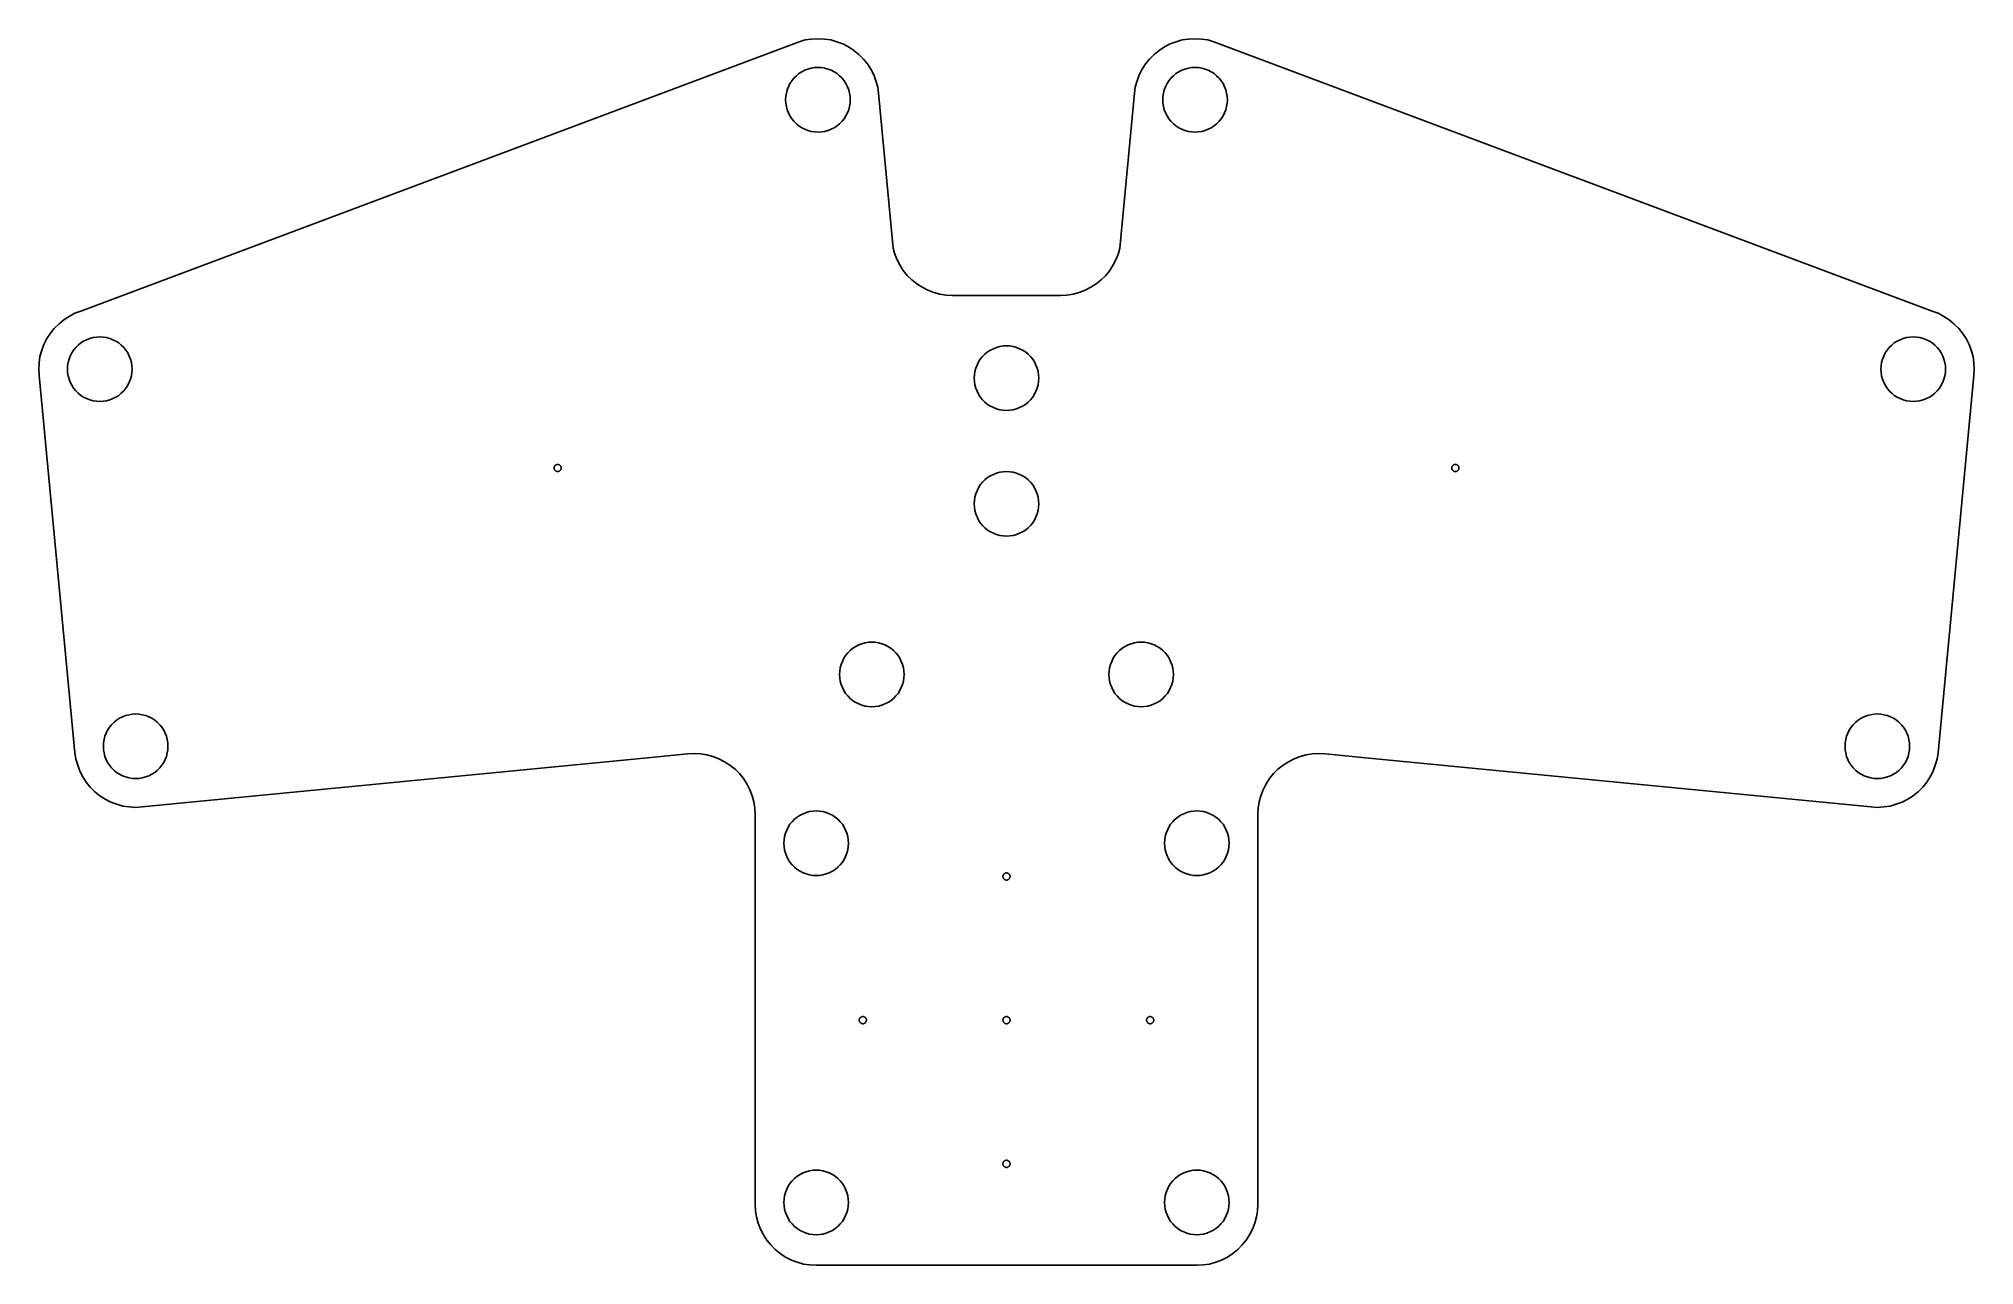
# Model space of a CAD drawing. Header units: metres. Extents: x -54 to 54, y -19 to 49.
import ezdxf

# ---------------------------------------------------------------- set-up
doc = ezdxf.new("R2010")
doc.units = ezdxf.units.M

msp = doc.modelspace()

# ---------------------------------------------------------------- linework, layer by layer
for p, q in [((-11.55, 48.73), (-51.55, 33.73)), ((-11.21, 48.83), (-11.55, 48.73)), ((-10.86, 48.88), (-11.21, 48.83)), ((-10.5, 48.9), (-10.86, 48.88)), ((-10.14, 48.88), (-10.5, 48.9)), ((-9.79, 48.83), (-10.14, 48.88)), ((-9.45, 48.73), (-9.79, 48.83)), ((-9.12, 48.61), (-9.45, 48.73)), ((-8.8, 48.44), (-9.12, 48.61)), ((9.12, 48.61), (8.8, 48.44)), ((9.45, 48.73), (9.12, 48.61)), ((9.79, 48.83), (9.45, 48.73)), ((10.14, 48.88), (9.79, 48.83)), ((10.5, 48.9), (10.14, 48.88)), ((10.86, 48.88), (10.5, 48.9)), ((11.21, 48.83), (10.86, 48.88)), ((11.55, 48.73), (11.21, 48.83)), ((51.55, 33.73), (11.55, 48.73)), ((-8.5, 48.25), (-8.8, 48.44)), ((-8.22, 48.03), (-8.5, 48.25)), ((-7.97, 47.77), (-8.22, 48.03)), ((-7.75, 47.5), (-7.97, 47.77)), ((-7.56, 47.2), (-7.75, 47.5)), ((7.75, 47.5), (7.56, 47.2)), ((7.97, 47.77), (7.75, 47.5)), ((8.22, 48.03), (7.97, 47.77)), ((8.5, 48.25), (8.22, 48.03)), ((8.8, 48.44), (8.5, 48.25)), ((-12.14, 46.23), (-12.06, 46.4)), ((-12.06, 46.4), (-11.96, 46.56)), ((-11.96, 46.56), (-11.84, 46.7)), ((-11.84, 46.7), (-11.7, 46.84)), ((-11.7, 46.84), (-11.56, 46.96)), ((-11.56, 46.96), (-11.4, 47.06)), ((-11.4, 47.06), (-11.23, 47.14)), ((-11.23, 47.14), (-11.06, 47.21)), ((-11.06, 47.21), (-10.87, 47.26)), ((-10.87, 47.26), (-10.69, 47.29)), ((-10.69, 47.29), (-10.5, 47.3)), ((-10.5, 47.3), (-10.31, 47.29)), ((-10.31, 47.29), (-10.13, 47.26)), ((-10.13, 47.26), (-9.94, 47.21)), ((-9.94, 47.21), (-9.77, 47.14)), ((-9.77, 47.14), (-9.6, 47.06)), ((-9.6, 47.06), (-9.44, 46.96)), ((-9.44, 46.96), (-9.3, 46.84)), ((-9.3, 46.84), (-9.16, 46.7)), ((-9.16, 46.7), (-9.04, 46.56)), ((-9.04, 46.56), (-8.94, 46.4)), ((-8.94, 46.4), (-8.86, 46.23)), ((-7.39, 46.88), (-7.56, 47.2)), ((-7.27, 46.55), (-7.39, 46.88)), ((-7.17, 46.21), (-7.27, 46.55)), ((7.27, 46.55), (7.17, 46.21)), ((7.39, 46.88), (7.27, 46.55)), ((7.56, 47.2), (7.39, 46.88)), ((8.86, 46.23), (8.94, 46.4)), ((8.94, 46.4), (9.04, 46.56)), ((9.04, 46.56), (9.16, 46.7)), ((9.16, 46.7), (9.3, 46.84)), ((9.3, 46.84), (9.44, 46.96)), ((9.44, 46.96), (9.6, 47.06)), ((9.6, 47.06), (9.77, 47.14)), ((9.77, 47.14), (9.94, 47.21)), ((9.94, 47.21), (10.13, 47.26)), ((10.13, 47.26), (10.31, 47.29)), ((10.31, 47.29), (10.5, 47.3)), ((10.5, 47.3), (10.69, 47.29)), ((10.69, 47.29), (10.87, 47.26)), ((10.87, 47.26), (11.06, 47.21)), ((11.06, 47.21), (11.23, 47.14)), ((11.23, 47.14), (11.4, 47.06)), ((11.4, 47.06), (11.56, 46.96)), ((11.56, 46.96), (11.7, 46.84)), ((11.7, 46.84), (11.84, 46.7)), ((11.84, 46.7), (11.96, 46.56)), ((11.96, 46.56), (12.06, 46.4)), ((12.06, 46.4), (12.14, 46.23)), ((-12.3, 45.5), (-12.29, 45.69)), ((-12.29, 45.31), (-12.3, 45.5)), ((-12.29, 45.69), (-12.26, 45.87)), ((-12.26, 45.13), (-12.29, 45.31)), ((-12.26, 45.87), (-12.21, 46.06)), ((-12.21, 46.06), (-12.14, 46.23)), ((-8.86, 46.23), (-8.79, 46.06)), ((-8.79, 46.06), (-8.74, 45.87)), ((-8.74, 45.87), (-8.71, 45.69)), ((-8.71, 45.31), (-8.74, 45.13)), ((-8.71, 45.69), (-8.7, 45.5)), ((-8.7, 45.5), (-8.71, 45.31)), ((-7.12, 45.86), (-7.17, 46.21)), ((-6.31, 37.24), (-7.12, 45.86)), ((7.12, 45.86), (6.31, 37.24)), ((7.17, 46.21), (7.12, 45.86)), ((8.7, 45.5), (8.71, 45.69)), ((8.71, 45.31), (8.7, 45.5)), ((8.71, 45.69), (8.74, 45.87)), ((8.74, 45.13), (8.71, 45.31)), ((8.74, 45.87), (8.79, 46.06)), ((8.79, 46.06), (8.86, 46.23)), ((12.14, 46.23), (12.21, 46.06)), ((12.21, 46.06), (12.26, 45.87)), ((12.26, 45.87), (12.29, 45.69)), ((12.29, 45.31), (12.26, 45.13)), ((12.29, 45.69), (12.3, 45.5)), ((12.3, 45.5), (12.29, 45.31)), ((-12.21, 44.94), (-12.26, 45.13)), ((-12.14, 44.77), (-12.21, 44.94)), ((-12.06, 44.6), (-12.14, 44.77)), ((-11.96, 44.44), (-12.06, 44.6)), ((-11.84, 44.3), (-11.96, 44.44)), ((-11.7, 44.16), (-11.84, 44.3)), ((-9.16, 44.3), (-9.3, 44.16)), ((-9.04, 44.44), (-9.16, 44.3)), ((-8.94, 44.6), (-9.04, 44.44)), ((-8.86, 44.77), (-8.94, 44.6)), ((-8.79, 44.94), (-8.86, 44.77)), ((-8.74, 45.13), (-8.79, 44.94)), ((8.79, 44.94), (8.74, 45.13)), ((8.86, 44.77), (8.79, 44.94)), ((8.94, 44.6), (8.86, 44.77)), ((9.04, 44.44), (8.94, 44.6)), ((9.16, 44.3), (9.04, 44.44)), ((9.3, 44.16), (9.16, 44.3)), ((11.84, 44.3), (11.7, 44.16)), ((11.96, 44.44), (11.84, 44.3)), ((12.06, 44.6), (11.96, 44.44)), ((12.14, 44.77), (12.06, 44.6)), ((12.21, 44.94), (12.14, 44.77)), ((12.26, 45.13), (12.21, 44.94)), ((-11.56, 44.04), (-11.7, 44.16)), ((-11.4, 43.94), (-11.56, 44.04)), ((-11.23, 43.86), (-11.4, 43.94)), ((-11.06, 43.79), (-11.23, 43.86)), ((-10.87, 43.74), (-11.06, 43.79)), ((-10.69, 43.71), (-10.87, 43.74)), ((-10.5, 43.7), (-10.69, 43.71)), ((-10.31, 43.71), (-10.5, 43.7)), ((-10.13, 43.74), (-10.31, 43.71)), ((-9.94, 43.79), (-10.13, 43.74)), ((-9.77, 43.86), (-9.94, 43.79)), ((-9.6, 43.94), (-9.77, 43.86)), ((-9.44, 44.04), (-9.6, 43.94)), ((-9.3, 44.16), (-9.44, 44.04)), ((9.44, 44.04), (9.3, 44.16)), ((9.6, 43.94), (9.44, 44.04)), ((9.77, 43.86), (9.6, 43.94)), ((9.94, 43.79), (9.77, 43.86)), ((10.13, 43.74), (9.94, 43.79)), ((10.31, 43.71), (10.13, 43.74)), ((10.5, 43.7), (10.31, 43.71)), ((10.69, 43.71), (10.5, 43.7)), ((10.87, 43.74), (10.69, 43.71)), ((11.06, 43.79), (10.87, 43.74)), ((11.23, 43.86), (11.06, 43.79)), ((11.4, 43.94), (11.23, 43.86)), ((11.56, 44.04), (11.4, 43.94)), ((11.7, 44.16), (11.56, 44.04)), ((-6.23, 36.95), (-6.31, 37.24)), ((-6.11, 36.62), (-6.23, 36.95)), ((6.23, 36.95), (6.11, 36.62)), ((6.31, 37.24), (6.23, 36.95)), ((-5.94, 36.3), (-6.11, 36.62)), ((-5.75, 36), (-5.94, 36.3)), ((-5.53, 35.72), (-5.75, 36)), ((-5.28, 35.47), (-5.53, 35.72)), ((5.53, 35.72), (5.28, 35.47)), ((5.75, 36), (5.53, 35.72)), ((5.94, 36.3), (5.75, 36)), ((6.11, 36.62), (5.94, 36.3)), ((-5, 35.25), (-5.28, 35.47)), ((-4.7, 35.06), (-5, 35.25)), ((-4.38, 34.89), (-4.7, 35.06)), ((-4.05, 34.77), (-4.38, 34.89)), ((-3.71, 34.67), (-4.05, 34.77)), ((-3.36, 34.62), (-3.71, 34.67)), ((-3, 34.6), (-3.36, 34.62)), ((3, 34.6), (-3, 34.6)), ((3.36, 34.62), (3, 34.6)), ((3.71, 34.67), (3.36, 34.62)), ((4.05, 34.77), (3.71, 34.67)), ((4.38, 34.89), (4.05, 34.77)), ((4.7, 35.06), (4.38, 34.89)), ((5, 35.25), (4.7, 35.06)), ((5.28, 35.47), (5, 35.25)), ((-52.2, 33.44), (-52.5, 33.25)), ((-51.88, 33.61), (-52.2, 33.44)), ((-51.55, 33.73), (-51.88, 33.61)), ((51.88, 33.61), (51.55, 33.73)), ((52.2, 33.44), (51.88, 33.61)), ((52.5, 33.25), (52.2, 33.44)), ((-53.25, 32.5), (-53.44, 32.2)), ((-53.03, 32.77), (-53.25, 32.5)), ((-52.77, 33.03), (-53.03, 32.77)), ((-52.5, 33.25), (-52.77, 33.03)), ((52.77, 33.03), (52.5, 33.25)), ((53.03, 32.77), (52.77, 33.03)), ((53.25, 32.5), (53.03, 32.77)), ((53.44, 32.2), (53.25, 32.5)), ((-53.73, 31.55), (-53.83, 31.21)), ((-53.61, 31.88), (-53.73, 31.55)), ((-53.44, 32.2), (-53.61, 31.88)), ((-52.14, 31.23), (-52.06, 31.4)), ((-52.06, 31.4), (-51.96, 31.56)), ((-51.96, 31.56), (-51.84, 31.7)), ((-51.84, 31.7), (-51.7, 31.84)), ((-51.7, 31.84), (-51.56, 31.96)), ((-51.56, 31.96), (-51.4, 32.06)), ((-51.4, 32.06), (-51.23, 32.14)), ((-51.23, 32.14), (-51.06, 32.21)), ((-51.06, 32.21), (-50.87, 32.26)), ((-50.87, 32.26), (-50.69, 32.29)), ((-50.69, 32.29), (-50.5, 32.3)), ((-50.5, 32.3), (-50.31, 32.29)), ((-50.31, 32.29), (-50.13, 32.26)), ((-50.13, 32.26), (-49.94, 32.21)), ((-49.94, 32.21), (-49.77, 32.14)), ((-49.77, 32.14), (-49.6, 32.06)), ((-49.6, 32.06), (-49.44, 31.96)), ((-49.44, 31.96), (-49.3, 31.84)), ((-49.3, 31.84), (-49.16, 31.7)), ((-49.16, 31.7), (-49.04, 31.56)), ((-49.04, 31.56), (-48.94, 31.4)), ((-48.94, 31.4), (-48.86, 31.23)), ((-1.34, 31.2), (-1.2, 31.34)), ((-1.2, 31.34), (-1.06, 31.46)), ((-1.06, 31.46), (-0.9, 31.56)), ((-0.9, 31.56), (-0.73, 31.64)), ((-0.73, 31.64), (-0.56, 31.71)), ((-0.56, 31.71), (-0.37, 31.76)), ((-0.37, 31.76), (-0.19, 31.79)), ((-0.19, 31.79), (0, 31.8)), ((0, 31.8), (0.19, 31.79)), ((0.19, 31.79), (0.37, 31.76)), ((0.37, 31.76), (0.56, 31.71)), ((0.56, 31.71), (0.73, 31.64)), ((0.73, 31.64), (0.9, 31.56)), ((0.9, 31.56), (1.06, 31.46)), ((1.06, 31.46), (1.2, 31.34)), ((1.2, 31.34), (1.34, 31.2)), ((48.86, 31.23), (48.94, 31.4)), ((48.94, 31.4), (49.04, 31.56)), ((49.04, 31.56), (49.16, 31.7)), ((49.16, 31.7), (49.3, 31.84)), ((49.3, 31.84), (49.44, 31.96)), ((49.44, 31.96), (49.6, 32.06)), ((49.6, 32.06), (49.77, 32.14)), ((49.77, 32.14), (49.94, 32.21)), ((49.94, 32.21), (50.13, 32.26)), ((50.13, 32.26), (50.31, 32.29)), ((50.31, 32.29), (50.5, 32.3)), ((50.5, 32.3), (50.69, 32.29)), ((50.69, 32.29), (50.87, 32.26)), ((50.87, 32.26), (51.06, 32.21)), ((51.06, 32.21), (51.23, 32.14)), ((51.23, 32.14), (51.4, 32.06)), ((51.4, 32.06), (51.56, 31.96)), ((51.56, 31.96), (51.7, 31.84)), ((51.7, 31.84), (51.84, 31.7)), ((51.84, 31.7), (51.96, 31.56)), ((51.96, 31.56), (52.06, 31.4)), ((52.06, 31.4), (52.14, 31.23)), ((53.61, 31.88), (53.44, 32.2)), ((53.73, 31.55), (53.61, 31.88)), ((53.83, 31.21), (53.73, 31.55)), ((-53.88, 30.86), (-53.9, 30.5)), ((-53.9, 30.5), (-53.88, 30.14)), ((-53.83, 31.21), (-53.88, 30.86)), ((-52.3, 30.5), (-52.29, 30.69)), ((-52.29, 30.31), (-52.3, 30.5)), ((-52.29, 30.69), (-52.26, 30.87)), ((-52.26, 30.13), (-52.29, 30.31)), ((-52.26, 30.87), (-52.21, 31.06)), ((-52.21, 31.06), (-52.14, 31.23)), ((-48.86, 31.23), (-48.79, 31.06)), ((-48.79, 31.06), (-48.74, 30.87)), ((-48.74, 30.87), (-48.71, 30.69)), ((-48.71, 30.31), (-48.74, 30.13)), ((-48.71, 30.69), (-48.7, 30.5)), ((-48.7, 30.5), (-48.71, 30.31)), ((-1.8, 30), (-1.79, 30.19)), ((-1.79, 30.19), (-1.76, 30.37)), ((-1.76, 30.37), (-1.71, 30.56)), ((-1.71, 30.56), (-1.64, 30.73)), ((-1.64, 30.73), (-1.56, 30.9)), ((-1.56, 30.9), (-1.46, 31.06)), ((-1.46, 31.06), (-1.34, 31.2)), ((1.34, 31.2), (1.46, 31.06)), ((1.46, 31.06), (1.56, 30.9)), ((1.56, 30.9), (1.64, 30.73)), ((1.64, 30.73), (1.71, 30.56)), ((1.71, 30.56), (1.76, 30.37)), ((1.76, 30.37), (1.79, 30.19)), ((1.79, 30.19), (1.8, 30)), ((48.7, 30.5), (48.71, 30.69)), ((48.71, 30.31), (48.7, 30.5)), ((48.71, 30.69), (48.74, 30.87)), ((48.74, 30.13), (48.71, 30.31)), ((48.74, 30.87), (48.79, 31.06)), ((48.79, 31.06), (48.86, 31.23)), ((52.14, 31.23), (52.21, 31.06)), ((52.21, 31.06), (52.26, 30.87)), ((52.26, 30.87), (52.29, 30.69)), ((52.29, 30.31), (52.26, 30.13)), ((52.29, 30.69), (52.3, 30.5)), ((52.3, 30.5), (52.29, 30.31)), ((53.88, 30.86), (53.83, 31.21)), ((53.9, 30.5), (53.88, 30.86)), ((53.88, 30.14), (53.9, 30.5)), ((-53.88, 30.14), (-51.88, 9.14)), ((-52.21, 29.94), (-52.26, 30.13)), ((-52.14, 29.77), (-52.21, 29.94)), ((-52.06, 29.6), (-52.14, 29.77)), ((-51.96, 29.44), (-52.06, 29.6)), ((-51.84, 29.3), (-51.96, 29.44)), ((-51.7, 29.16), (-51.84, 29.3)), ((-51.56, 29.04), (-51.7, 29.16)), ((-49.3, 29.16), (-49.44, 29.04)), ((-49.16, 29.3), (-49.3, 29.16)), ((-49.04, 29.44), (-49.16, 29.3)), ((-48.94, 29.6), (-49.04, 29.44)), ((-48.86, 29.77), (-48.94, 29.6)), ((-48.79, 29.94), (-48.86, 29.77)), ((-48.74, 30.13), (-48.79, 29.94)), ((-1.79, 29.81), (-1.8, 30)), ((-1.76, 29.63), (-1.79, 29.81)), ((-1.71, 29.44), (-1.76, 29.63)), ((-1.64, 29.27), (-1.71, 29.44)), ((-1.56, 29.1), (-1.64, 29.27)), ((1.64, 29.27), (1.56, 29.1)), ((1.71, 29.44), (1.64, 29.27)), ((1.76, 29.63), (1.71, 29.44)), ((1.79, 29.81), (1.76, 29.63)), ((1.8, 30), (1.79, 29.81)), ((48.79, 29.94), (48.74, 30.13)), ((48.86, 29.77), (48.79, 29.94)), ((48.94, 29.6), (48.86, 29.77)), ((49.04, 29.44), (48.94, 29.6)), ((49.16, 29.3), (49.04, 29.44)), ((49.3, 29.16), (49.16, 29.3)), ((49.44, 29.04), (49.3, 29.16)), ((51.7, 29.16), (51.56, 29.04)), ((51.84, 29.3), (51.7, 29.16)), ((51.96, 29.44), (51.84, 29.3)), ((51.88, 9.14), (53.88, 30.14)), ((52.06, 29.6), (51.96, 29.44)), ((52.14, 29.77), (52.06, 29.6)), ((52.21, 29.94), (52.14, 29.77)), ((52.26, 30.13), (52.21, 29.94)), ((-51.4, 28.94), (-51.56, 29.04)), ((-51.23, 28.86), (-51.4, 28.94)), ((-51.06, 28.79), (-51.23, 28.86)), ((-50.87, 28.74), (-51.06, 28.79)), ((-50.69, 28.71), (-50.87, 28.74)), ((-50.5, 28.7), (-50.69, 28.71)), ((-50.31, 28.71), (-50.5, 28.7)), ((-50.13, 28.74), (-50.31, 28.71)), ((-49.94, 28.79), (-50.13, 28.74)), ((-49.77, 28.86), (-49.94, 28.79)), ((-49.6, 28.94), (-49.77, 28.86)), ((-49.44, 29.04), (-49.6, 28.94)), ((-1.46, 28.94), (-1.56, 29.1)), ((-1.34, 28.8), (-1.46, 28.94)), ((-1.2, 28.66), (-1.34, 28.8)), ((-1.06, 28.54), (-1.2, 28.66)), ((-0.9, 28.44), (-1.06, 28.54)), ((-0.73, 28.36), (-0.9, 28.44)), ((-0.56, 28.29), (-0.73, 28.36)), ((-0.37, 28.24), (-0.56, 28.29)), ((-0.19, 28.21), (-0.37, 28.24)), ((0, 28.2), (-0.19, 28.21)), ((0.19, 28.21), (0, 28.2)), ((0.37, 28.24), (0.19, 28.21)), ((0.56, 28.29), (0.37, 28.24)), ((0.73, 28.36), (0.56, 28.29)), ((0.9, 28.44), (0.73, 28.36)), ((1.06, 28.54), (0.9, 28.44)), ((1.2, 28.66), (1.06, 28.54)), ((1.34, 28.8), (1.2, 28.66)), ((1.46, 28.94), (1.34, 28.8)), ((1.56, 29.1), (1.46, 28.94)), ((49.6, 28.94), (49.44, 29.04)), ((49.77, 28.86), (49.6, 28.94)), ((49.94, 28.79), (49.77, 28.86)), ((50.13, 28.74), (49.94, 28.79)), ((50.31, 28.71), (50.13, 28.74)), ((50.5, 28.7), (50.31, 28.71)), ((50.69, 28.71), (50.5, 28.7)), ((50.87, 28.74), (50.69, 28.71)), ((51.06, 28.79), (50.87, 28.74)), ((51.23, 28.86), (51.06, 28.79)), ((51.4, 28.94), (51.23, 28.86)), ((51.56, 29.04), (51.4, 28.94)), ((-25.2, 25.04), (-25.19, 25.06)), ((-25.2, 25.02), (-25.2, 25.04)), ((-25.2, 25), (-25.2, 25.02)), ((-25.2, 24.98), (-25.2, 25)), ((-25.2, 24.96), (-25.2, 24.98)), ((-25.19, 24.94), (-25.2, 24.96)), ((-25.19, 25.06), (-25.18, 25.08)), ((-25.18, 24.92), (-25.19, 24.94)), ((-25.18, 25.08), (-25.17, 25.1)), ((-25.17, 24.9), (-25.18, 24.92)), ((-25.17, 25.1), (-25.16, 25.12)), ((-25.16, 24.88), (-25.17, 24.9)), ((-25.16, 25.12), (-25.15, 25.13)), ((-25.15, 24.87), (-25.16, 24.88)), ((-25.15, 25.13), (-25.13, 25.15)), ((-25.13, 24.85), (-25.15, 24.87)), ((-25.13, 25.15), (-25.12, 25.16)), ((-25.12, 24.84), (-25.13, 24.85)), ((-25.12, 25.16), (-25.1, 25.17)), ((-25.1, 24.83), (-25.12, 24.84)), ((-25.1, 25.17), (-25.08, 25.18)), ((-25.08, 24.82), (-25.1, 24.83)), ((-25.08, 25.18), (-25.06, 25.19)), ((-25.06, 24.81), (-25.08, 24.82)), ((-25.06, 25.19), (-25.04, 25.2)), ((-25.04, 24.8), (-25.06, 24.81)), ((-25.04, 25.2), (-25.02, 25.2)), ((-25.02, 24.8), (-25.04, 24.8)), ((-25.02, 25.2), (-25, 25.2)), ((-25, 24.8), (-25.02, 24.8)), ((-25, 25.2), (-24.98, 25.2)), ((-24.98, 24.8), (-25, 24.8)), ((-24.98, 25.2), (-24.96, 25.2)), ((-24.96, 24.8), (-24.98, 24.8)), ((-24.96, 25.2), (-24.94, 25.19)), ((-24.94, 24.81), (-24.96, 24.8)), ((-24.94, 25.19), (-24.92, 25.18)), ((-24.92, 24.82), (-24.94, 24.81)), ((-24.92, 25.18), (-24.9, 25.17)), ((-24.9, 24.83), (-24.92, 24.82)), ((-24.9, 25.17), (-24.88, 25.16)), ((-24.88, 24.84), (-24.9, 24.83)), ((-24.88, 25.16), (-24.87, 25.15)), ((-24.87, 24.85), (-24.88, 24.84)), ((-24.87, 25.15), (-24.85, 25.13)), ((-24.85, 24.87), (-24.87, 24.85)), ((-24.85, 25.13), (-24.84, 25.12)), ((-24.84, 24.88), (-24.85, 24.87)), ((-24.84, 25.12), (-24.83, 25.1)), ((-24.83, 24.9), (-24.84, 24.88)), ((-24.83, 25.1), (-24.82, 25.08)), ((-24.82, 24.92), (-24.83, 24.9)), ((-24.82, 25.08), (-24.81, 25.06)), ((-24.81, 24.94), (-24.82, 24.92)), ((-24.81, 25.06), (-24.8, 25.04)), ((-24.8, 24.96), (-24.81, 24.94)), ((-24.8, 25.04), (-24.8, 25.02)), ((-24.8, 25.02), (-24.8, 25)), ((-24.8, 25), (-24.8, 24.98)), ((-24.8, 24.98), (-24.8, 24.96)), ((-0.19, 24.79), (0, 24.8)), ((0, 24.8), (0.19, 24.79)), ((24.8, 25.04), (24.81, 25.06)), ((24.8, 25.02), (24.8, 25.04)), ((24.8, 25), (24.8, 25.02)), ((24.8, 24.98), (24.8, 25)), ((24.8, 24.96), (24.8, 24.98)), ((24.81, 24.94), (24.8, 24.96)), ((24.81, 25.06), (24.82, 25.08)), ((24.82, 24.92), (24.81, 24.94)), ((24.82, 25.08), (24.83, 25.1)), ((24.83, 24.9), (24.82, 24.92)), ((24.83, 25.1), (24.84, 25.12)), ((24.84, 24.88), (24.83, 24.9)), ((24.84, 25.12), (24.85, 25.13)), ((24.85, 24.87), (24.84, 24.88)), ((24.85, 25.13), (24.87, 25.15)), ((24.87, 24.85), (24.85, 24.87)), ((24.87, 25.15), (24.88, 25.16)), ((24.88, 24.84), (24.87, 24.85)), ((24.88, 25.16), (24.9, 25.17)), ((24.9, 24.83), (24.88, 24.84)), ((24.9, 25.17), (24.92, 25.18)), ((24.92, 24.82), (24.9, 24.83)), ((24.92, 25.18), (24.94, 25.19)), ((24.94, 24.81), (24.92, 24.82)), ((24.94, 25.19), (24.96, 25.2)), ((24.96, 24.8), (24.94, 24.81)), ((24.96, 25.2), (24.98, 25.2)), ((24.98, 24.8), (24.96, 24.8)), ((24.98, 25.2), (25, 25.2)), ((25, 24.8), (24.98, 24.8)), ((25, 25.2), (25.02, 25.2)), ((25.02, 24.8), (25, 24.8)), ((25.02, 25.2), (25.04, 25.2)), ((25.04, 24.8), (25.02, 24.8)), ((25.04, 25.2), (25.06, 25.19)), ((25.06, 24.81), (25.04, 24.8)), ((25.06, 25.19), (25.08, 25.18)), ((25.08, 24.82), (25.06, 24.81)), ((25.08, 25.18), (25.1, 25.17)), ((25.1, 24.83), (25.08, 24.82)), ((25.1, 25.17), (25.12, 25.16)), ((25.12, 24.84), (25.1, 24.83)), ((25.12, 25.16), (25.13, 25.15)), ((25.13, 24.85), (25.12, 24.84)), ((25.13, 25.15), (25.15, 25.13)), ((25.15, 24.87), (25.13, 24.85)), ((25.15, 25.13), (25.16, 25.12)), ((25.16, 24.88), (25.15, 24.87)), ((25.16, 25.12), (25.17, 25.1)), ((25.17, 24.9), (25.16, 24.88)), ((25.17, 25.1), (25.18, 25.08)), ((25.18, 24.92), (25.17, 24.9)), ((25.18, 25.08), (25.19, 25.06)), ((25.19, 24.94), (25.18, 24.92)), ((25.19, 25.06), (25.2, 25.04)), ((25.2, 24.96), (25.19, 24.94)), ((25.2, 25.04), (25.2, 25.02)), ((25.2, 25.02), (25.2, 25)), ((25.2, 25), (25.2, 24.98)), ((25.2, 24.98), (25.2, 24.96)), ((-1.71, 23.56), (-1.64, 23.73)), ((-1.64, 23.73), (-1.56, 23.9)), ((-1.56, 23.9), (-1.46, 24.06)), ((-1.46, 24.06), (-1.34, 24.2)), ((-1.34, 24.2), (-1.2, 24.34)), ((-1.2, 24.34), (-1.06, 24.46)), ((-1.06, 24.46), (-0.9, 24.56)), ((-0.9, 24.56), (-0.73, 24.64)), ((-0.73, 24.64), (-0.56, 24.71)), ((-0.56, 24.71), (-0.37, 24.76)), ((-0.37, 24.76), (-0.19, 24.79)), ((0.19, 24.79), (0.37, 24.76)), ((0.37, 24.76), (0.56, 24.71)), ((0.56, 24.71), (0.73, 24.64)), ((0.73, 24.64), (0.9, 24.56)), ((0.9, 24.56), (1.06, 24.46)), ((1.06, 24.46), (1.2, 24.34)), ((1.2, 24.34), (1.34, 24.2)), ((1.34, 24.2), (1.46, 24.06)), ((1.46, 24.06), (1.56, 23.9)), ((1.56, 23.9), (1.64, 23.73)), ((1.64, 23.73), (1.71, 23.56)), ((-1.8, 23), (-1.79, 23.19)), ((-1.79, 22.81), (-1.8, 23)), ((-1.79, 23.19), (-1.76, 23.37)), ((-1.76, 22.63), (-1.79, 22.81)), ((-1.76, 23.37), (-1.71, 23.56)), ((1.71, 23.56), (1.76, 23.37)), ((1.76, 23.37), (1.79, 23.19)), ((1.79, 22.81), (1.76, 22.63)), ((1.79, 23.19), (1.8, 23)), ((1.8, 23), (1.79, 22.81)), ((-1.71, 22.44), (-1.76, 22.63)), ((-1.64, 22.27), (-1.71, 22.44)), ((-1.56, 22.1), (-1.64, 22.27)), ((-1.46, 21.94), (-1.56, 22.1)), ((-1.34, 21.8), (-1.46, 21.94)), ((-1.2, 21.66), (-1.34, 21.8)), ((-1.06, 21.54), (-1.2, 21.66)), ((1.2, 21.66), (1.06, 21.54)), ((1.34, 21.8), (1.2, 21.66)), ((1.46, 21.94), (1.34, 21.8)), ((1.56, 22.1), (1.46, 21.94)), ((1.64, 22.27), (1.56, 22.1)), ((1.71, 22.44), (1.64, 22.27)), ((1.76, 22.63), (1.71, 22.44)), ((-0.9, 21.44), (-1.06, 21.54)), ((-0.73, 21.36), (-0.9, 21.44)), ((-0.56, 21.29), (-0.73, 21.36)), ((-0.37, 21.24), (-0.56, 21.29)), ((-0.19, 21.21), (-0.37, 21.24)), ((0, 21.2), (-0.19, 21.21)), ((0.19, 21.21), (0, 21.2)), ((0.37, 21.24), (0.19, 21.21)), ((0.56, 21.29), (0.37, 21.24)), ((0.73, 21.36), (0.56, 21.29)), ((0.9, 21.44), (0.73, 21.36)), ((1.06, 21.54), (0.9, 21.44)), ((-8.4, 15.06), (-8.23, 15.14)), ((-8.23, 15.14), (-8.06, 15.21)), ((-8.06, 15.21), (-7.87, 15.26)), ((-7.87, 15.26), (-7.69, 15.29)), ((-7.69, 15.29), (-7.5, 15.3)), ((-7.5, 15.3), (-7.31, 15.29)), ((-7.31, 15.29), (-7.13, 15.26)), ((-7.13, 15.26), (-6.94, 15.21)), ((-6.94, 15.21), (-6.77, 15.14)), ((-6.77, 15.14), (-6.6, 15.06)), ((6.6, 15.06), (6.77, 15.14)), ((6.77, 15.14), (6.94, 15.21)), ((6.94, 15.21), (7.13, 15.26)), ((7.13, 15.26), (7.31, 15.29)), ((7.31, 15.29), (7.5, 15.3)), ((7.5, 15.3), (7.69, 15.29)), ((7.69, 15.29), (7.87, 15.26)), ((7.87, 15.26), (8.06, 15.21)), ((8.06, 15.21), (8.23, 15.14)), ((8.23, 15.14), (8.4, 15.06)), ((-9.26, 13.87), (-9.21, 14.06)), ((-9.21, 14.06), (-9.14, 14.23)), ((-9.14, 14.23), (-9.06, 14.4)), ((-9.06, 14.4), (-8.96, 14.56)), ((-8.96, 14.56), (-8.84, 14.7)), ((-8.84, 14.7), (-8.7, 14.84)), ((-8.7, 14.84), (-8.56, 14.96)), ((-8.56, 14.96), (-8.4, 15.06)), ((-6.6, 15.06), (-6.44, 14.96)), ((-6.44, 14.96), (-6.3, 14.84)), ((-6.3, 14.84), (-6.16, 14.7)), ((-6.16, 14.7), (-6.04, 14.56)), ((-6.04, 14.56), (-5.94, 14.4)), ((-5.94, 14.4), (-5.86, 14.23)), ((-5.86, 14.23), (-5.79, 14.06)), ((-5.79, 14.06), (-5.74, 13.87)), ((5.74, 13.87), (5.79, 14.06)), ((5.79, 14.06), (5.86, 14.23)), ((5.86, 14.23), (5.94, 14.4)), ((5.94, 14.4), (6.04, 14.56)), ((6.04, 14.56), (6.16, 14.7)), ((6.16, 14.7), (6.3, 14.84)), ((6.3, 14.84), (6.44, 14.96)), ((6.44, 14.96), (6.6, 15.06)), ((8.4, 15.06), (8.56, 14.96)), ((8.56, 14.96), (8.7, 14.84)), ((8.7, 14.84), (8.84, 14.7)), ((8.84, 14.7), (8.96, 14.56)), ((8.96, 14.56), (9.06, 14.4)), ((9.06, 14.4), (9.14, 14.23)), ((9.14, 14.23), (9.21, 14.06)), ((9.21, 14.06), (9.26, 13.87)), ((-9.3, 13.5), (-9.29, 13.69)), ((-9.29, 13.31), (-9.3, 13.5)), ((-9.29, 13.69), (-9.26, 13.87)), ((-9.26, 13.13), (-9.29, 13.31)), ((-9.21, 12.94), (-9.26, 13.13)), ((-9.14, 12.77), (-9.21, 12.94)), ((-5.79, 12.94), (-5.86, 12.77)), ((-5.74, 13.13), (-5.79, 12.94)), ((-5.74, 13.87), (-5.71, 13.69)), ((-5.71, 13.31), (-5.74, 13.13)), ((-5.71, 13.69), (-5.7, 13.5)), ((-5.7, 13.5), (-5.71, 13.31)), ((5.7, 13.5), (5.71, 13.69)), ((5.71, 13.31), (5.7, 13.5)), ((5.71, 13.69), (5.74, 13.87)), ((5.74, 13.13), (5.71, 13.31)), ((5.79, 12.94), (5.74, 13.13)), ((5.86, 12.77), (5.79, 12.94)), ((9.21, 12.94), (9.14, 12.77)), ((9.26, 13.13), (9.21, 12.94)), ((9.26, 13.87), (9.29, 13.69)), ((9.29, 13.31), (9.26, 13.13)), ((9.29, 13.69), (9.3, 13.5)), ((9.3, 13.5), (9.29, 13.31)), ((-9.06, 12.6), (-9.14, 12.77)), ((-8.96, 12.44), (-9.06, 12.6)), ((-8.84, 12.3), (-8.96, 12.44)), ((-8.7, 12.16), (-8.84, 12.3)), ((-8.56, 12.04), (-8.7, 12.16)), ((-8.4, 11.94), (-8.56, 12.04)), ((-8.23, 11.86), (-8.4, 11.94)), ((-6.6, 11.94), (-6.77, 11.86)), ((-6.44, 12.04), (-6.6, 11.94)), ((-6.3, 12.16), (-6.44, 12.04)), ((-6.16, 12.3), (-6.3, 12.16)), ((-6.04, 12.44), (-6.16, 12.3)), ((-5.94, 12.6), (-6.04, 12.44)), ((-5.86, 12.77), (-5.94, 12.6)), ((5.94, 12.6), (5.86, 12.77)), ((6.04, 12.44), (5.94, 12.6)), ((6.16, 12.3), (6.04, 12.44)), ((6.3, 12.16), (6.16, 12.3)), ((6.44, 12.04), (6.3, 12.16)), ((6.6, 11.94), (6.44, 12.04)), ((6.77, 11.86), (6.6, 11.94)), ((8.4, 11.94), (8.23, 11.86)), ((8.56, 12.04), (8.4, 11.94)), ((8.7, 12.16), (8.56, 12.04)), ((8.84, 12.3), (8.7, 12.16)), ((8.96, 12.44), (8.84, 12.3)), ((9.06, 12.6), (8.96, 12.44)), ((9.14, 12.77), (9.06, 12.6)), ((-49.84, 10.7), (-49.7, 10.84)), ((-49.7, 10.84), (-49.56, 10.96)), ((-49.56, 10.96), (-49.4, 11.06)), ((-49.4, 11.06), (-49.23, 11.14)), ((-49.23, 11.14), (-49.06, 11.21)), ((-49.06, 11.21), (-48.87, 11.26)), ((-48.87, 11.26), (-48.69, 11.29)), ((-48.69, 11.29), (-48.5, 11.3)), ((-48.5, 11.3), (-48.31, 11.29)), ((-48.31, 11.29), (-48.13, 11.26)), ((-48.13, 11.26), (-47.94, 11.21)), ((-47.94, 11.21), (-47.77, 11.14)), ((-47.77, 11.14), (-47.6, 11.06)), ((-47.6, 11.06), (-47.44, 10.96)), ((-47.44, 10.96), (-47.3, 10.84)), ((-47.3, 10.84), (-47.16, 10.7)), ((-8.06, 11.79), (-8.23, 11.86)), ((-7.87, 11.74), (-8.06, 11.79)), ((-7.69, 11.71), (-7.87, 11.74)), ((-7.5, 11.7), (-7.69, 11.71)), ((-7.31, 11.71), (-7.5, 11.7)), ((-7.13, 11.74), (-7.31, 11.71)), ((-6.94, 11.79), (-7.13, 11.74)), ((-6.77, 11.86), (-6.94, 11.79)), ((6.94, 11.79), (6.77, 11.86)), ((7.13, 11.74), (6.94, 11.79)), ((7.31, 11.71), (7.13, 11.74)), ((7.5, 11.7), (7.31, 11.71)), ((7.69, 11.71), (7.5, 11.7)), ((7.87, 11.74), (7.69, 11.71)), ((8.06, 11.79), (7.87, 11.74)), ((8.23, 11.86), (8.06, 11.79)), ((47.16, 10.7), (47.3, 10.84)), ((47.3, 10.84), (47.44, 10.96)), ((47.44, 10.96), (47.6, 11.06)), ((47.6, 11.06), (47.77, 11.14)), ((47.77, 11.14), (47.94, 11.21)), ((47.94, 11.21), (48.13, 11.26)), ((48.13, 11.26), (48.31, 11.29)), ((48.31, 11.29), (48.5, 11.3)), ((48.5, 11.3), (48.69, 11.29)), ((48.69, 11.29), (48.87, 11.26)), ((48.87, 11.26), (49.06, 11.21)), ((49.06, 11.21), (49.23, 11.14)), ((49.23, 11.14), (49.4, 11.06)), ((49.4, 11.06), (49.56, 10.96)), ((49.56, 10.96), (49.7, 10.84)), ((49.7, 10.84), (49.84, 10.7)), ((-50.29, 9.69), (-50.26, 9.87)), ((-50.26, 9.87), (-50.21, 10.06)), ((-50.21, 10.06), (-50.14, 10.23)), ((-50.14, 10.23), (-50.06, 10.4)), ((-50.06, 10.4), (-49.96, 10.56)), ((-49.96, 10.56), (-49.84, 10.7)), ((-47.16, 10.7), (-47.04, 10.56)), ((-47.04, 10.56), (-46.94, 10.4)), ((-46.94, 10.4), (-46.86, 10.23)), ((-46.86, 10.23), (-46.79, 10.06)), ((-46.79, 10.06), (-46.74, 9.87)), ((-46.74, 9.87), (-46.71, 9.69)), ((46.71, 9.69), (46.74, 9.87)), ((46.74, 9.87), (46.79, 10.06)), ((46.79, 10.06), (46.86, 10.23)), ((46.86, 10.23), (46.94, 10.4)), ((46.94, 10.4), (47.04, 10.56)), ((47.04, 10.56), (47.16, 10.7)), ((49.84, 10.7), (49.96, 10.56)), ((49.96, 10.56), (50.06, 10.4)), ((50.06, 10.4), (50.14, 10.23)), ((50.14, 10.23), (50.21, 10.06)), ((50.21, 10.06), (50.26, 9.87)), ((50.26, 9.87), (50.29, 9.69)), ((-51.88, 9.14), (-51.83, 8.79)), ((-51.83, 8.79), (-51.73, 8.45)), ((-50.3, 9.5), (-50.29, 9.69)), ((-50.29, 9.31), (-50.3, 9.5)), ((-50.26, 9.13), (-50.29, 9.31)), ((-50.21, 8.94), (-50.26, 9.13)), ((-50.14, 8.77), (-50.21, 8.94)), ((-50.06, 8.6), (-50.14, 8.77)), ((-48.14, 6.12), (-20, 8.86)), ((-46.86, 8.77), (-46.94, 8.6)), ((-46.79, 8.94), (-46.86, 8.77)), ((-46.74, 9.13), (-46.79, 8.94)), ((-46.71, 9.31), (-46.74, 9.13)), ((-46.71, 9.69), (-46.7, 9.5)), ((-46.7, 9.5), (-46.71, 9.31)), ((-20, 8.86), (-17.76, 9.08)), ((-20, 8.86), (-20, 8.86)), ((-17.76, 9.08), (-17.4, 9.1)), ((-17.4, 9.1), (-17.04, 9.08)), ((-17.04, 9.08), (-16.69, 9.03)), ((-16.69, 9.03), (-16.35, 8.93)), ((-16.35, 8.93), (-16.02, 8.81)), ((-16.02, 8.81), (-15.7, 8.64)), ((-15.7, 8.64), (-15.4, 8.45)), ((15.4, 8.45), (15.7, 8.64)), ((15.7, 8.64), (16.02, 8.81)), ((16.02, 8.81), (16.35, 8.93)), ((16.35, 8.93), (16.69, 9.03)), ((16.69, 9.03), (17.04, 9.08)), ((17.04, 9.08), (17.4, 9.1)), ((17.4, 9.1), (17.76, 9.08)), ((17.76, 9.08), (20, 8.86)), ((20, 8.86), (20, 8.86)), ((20, 8.86), (48.14, 6.12)), ((46.7, 9.5), (46.71, 9.69)), ((46.71, 9.31), (46.7, 9.5)), ((46.74, 9.13), (46.71, 9.31)), ((46.79, 8.94), (46.74, 9.13)), ((46.86, 8.77), (46.79, 8.94)), ((46.94, 8.6), (46.86, 8.77)), ((50.14, 8.77), (50.06, 8.6)), ((50.21, 8.94), (50.14, 8.77)), ((50.26, 9.13), (50.21, 8.94)), ((50.29, 9.31), (50.26, 9.13)), ((50.29, 9.69), (50.3, 9.5)), ((50.3, 9.5), (50.29, 9.31)), ((51.73, 8.45), (51.83, 8.79)), ((51.83, 8.79), (51.88, 9.14)), ((-51.73, 8.45), (-51.61, 8.12)), ((-51.61, 8.12), (-51.44, 7.8)), ((-51.44, 7.8), (-51.25, 7.5)), ((-49.96, 8.44), (-50.06, 8.6)), ((-49.84, 8.3), (-49.96, 8.44)), ((-49.7, 8.16), (-49.84, 8.3)), ((-49.56, 8.04), (-49.7, 8.16)), ((-49.4, 7.94), (-49.56, 8.04)), ((-49.23, 7.86), (-49.4, 7.94)), ((-49.06, 7.79), (-49.23, 7.86)), ((-48.87, 7.74), (-49.06, 7.79)), ((-48.69, 7.71), (-48.87, 7.74)), ((-48.5, 7.7), (-48.69, 7.71)), ((-48.31, 7.71), (-48.5, 7.7)), ((-48.13, 7.74), (-48.31, 7.71)), ((-47.94, 7.79), (-48.13, 7.74)), ((-47.77, 7.86), (-47.94, 7.79)), ((-47.6, 7.94), (-47.77, 7.86)), ((-47.44, 8.04), (-47.6, 7.94)), ((-47.3, 8.16), (-47.44, 8.04)), ((-47.16, 8.3), (-47.3, 8.16)), ((-47.04, 8.44), (-47.16, 8.3)), ((-46.94, 8.6), (-47.04, 8.44)), ((-15.4, 8.45), (-15.12, 8.23)), ((-15.12, 8.23), (-14.87, 7.98)), ((-14.87, 7.98), (-14.65, 7.7)), ((-14.65, 7.7), (-14.46, 7.4)), ((14.46, 7.4), (14.65, 7.7)), ((14.65, 7.7), (14.87, 7.98)), ((14.87, 7.98), (15.12, 8.23)), ((15.12, 8.23), (15.4, 8.45)), ((47.04, 8.44), (46.94, 8.6)), ((47.16, 8.3), (47.04, 8.44)), ((47.3, 8.16), (47.16, 8.3)), ((47.44, 8.04), (47.3, 8.16)), ((47.6, 7.94), (47.44, 8.04)), ((47.77, 7.86), (47.6, 7.94)), ((47.94, 7.79), (47.77, 7.86)), ((48.13, 7.74), (47.94, 7.79)), ((48.31, 7.71), (48.13, 7.74)), ((48.5, 7.7), (48.31, 7.71)), ((48.69, 7.71), (48.5, 7.7)), ((48.87, 7.74), (48.69, 7.71)), ((49.06, 7.79), (48.87, 7.74)), ((49.23, 7.86), (49.06, 7.79)), ((49.4, 7.94), (49.23, 7.86)), ((49.56, 8.04), (49.4, 7.94)), ((49.7, 8.16), (49.56, 8.04)), ((49.84, 8.3), (49.7, 8.16)), ((49.96, 8.44), (49.84, 8.3)), ((50.06, 8.6), (49.96, 8.44)), ((51.25, 7.5), (51.44, 7.8)), ((51.44, 7.8), (51.61, 8.12)), ((51.61, 8.12), (51.73, 8.45)), ((-51.25, 7.5), (-51.03, 7.22)), ((-51.03, 7.22), (-50.77, 6.97)), ((-50.77, 6.97), (-50.5, 6.75)), ((-50.5, 6.75), (-50.2, 6.56)), ((-50.2, 6.56), (-49.88, 6.39)), ((-14.46, 7.4), (-14.29, 7.08)), ((-14.29, 7.08), (-14.17, 6.75)), ((-14.17, 6.75), (-14.07, 6.41)), ((14.07, 6.41), (14.17, 6.75)), ((14.17, 6.75), (14.29, 7.08)), ((14.29, 7.08), (14.46, 7.4)), ((49.88, 6.39), (50.2, 6.56)), ((50.2, 6.56), (50.5, 6.75)), ((50.5, 6.75), (50.77, 6.97)), ((50.77, 6.97), (51.03, 7.22)), ((51.03, 7.22), (51.25, 7.5)), ((-49.88, 6.39), (-49.55, 6.27)), ((-49.55, 6.27), (-49.21, 6.17)), ((-49.21, 6.17), (-48.86, 6.12)), ((-48.86, 6.12), (-48.5, 6.1)), ((-48.5, 6.1), (-48.14, 6.12)), ((-14.07, 6.41), (-14.02, 6.06)), ((-14.02, 6.06), (-14, 5.7)), ((-14, 5.7), (-14, -16)), ((-11.94, 5.3), (-11.8, 5.44)), ((-11.8, 5.44), (-11.66, 5.56)), ((-11.66, 5.56), (-11.5, 5.66)), ((-11.5, 5.66), (-11.33, 5.74)), ((-11.33, 5.74), (-11.16, 5.81)), ((-11.16, 5.81), (-10.97, 5.86)), ((-10.97, 5.86), (-10.79, 5.89)), ((-10.79, 5.89), (-10.6, 5.9)), ((-10.6, 5.9), (-10.41, 5.89)), ((-10.41, 5.89), (-10.23, 5.86)), ((-10.23, 5.86), (-10.04, 5.81)), ((-10.04, 5.81), (-9.87, 5.74)), ((-9.87, 5.74), (-9.7, 5.66)), ((-9.7, 5.66), (-9.54, 5.56)), ((-9.54, 5.56), (-9.4, 5.44)), ((-9.4, 5.44), (-9.26, 5.3)), ((9.26, 5.3), (9.4, 5.44)), ((9.4, 5.44), (9.54, 5.56)), ((9.54, 5.56), (9.7, 5.66)), ((9.7, 5.66), (9.87, 5.74)), ((9.87, 5.74), (10.04, 5.81)), ((10.04, 5.81), (10.23, 5.86)), ((10.23, 5.86), (10.41, 5.89)), ((10.41, 5.89), (10.6, 5.9)), ((10.6, 5.9), (10.79, 5.89)), ((10.79, 5.89), (10.97, 5.86)), ((10.97, 5.86), (11.16, 5.81)), ((11.16, 5.81), (11.33, 5.74)), ((11.33, 5.74), (11.5, 5.66)), ((11.5, 5.66), (11.66, 5.56)), ((11.66, 5.56), (11.8, 5.44)), ((11.8, 5.44), (11.94, 5.3)), ((14, 5.7), (14.02, 6.06)), ((14, -16), (14, 5.7)), ((14.02, 6.06), (14.07, 6.41)), ((48.14, 6.12), (48.5, 6.1)), ((48.5, 6.1), (48.86, 6.12)), ((48.86, 6.12), (49.21, 6.17)), ((49.21, 6.17), (49.55, 6.27)), ((49.55, 6.27), (49.88, 6.39)), ((-12.39, 4.29), (-12.36, 4.47)), ((-12.36, 4.47), (-12.31, 4.66)), ((-12.31, 4.66), (-12.24, 4.83)), ((-12.24, 4.83), (-12.16, 5)), ((-12.16, 5), (-12.06, 5.16)), ((-12.06, 5.16), (-11.94, 5.3)), ((-9.26, 5.3), (-9.14, 5.16)), ((-9.14, 5.16), (-9.04, 5)), ((-9.04, 5), (-8.96, 4.83)), ((-8.96, 4.83), (-8.89, 4.66)), ((-8.89, 4.66), (-8.84, 4.47)), ((-8.84, 4.47), (-8.81, 4.29)), ((8.81, 4.29), (8.84, 4.47)), ((8.84, 4.47), (8.89, 4.66)), ((8.89, 4.66), (8.96, 4.83)), ((8.96, 4.83), (9.04, 5)), ((9.04, 5), (9.14, 5.16)), ((9.14, 5.16), (9.26, 5.3)), ((11.94, 5.3), (12.06, 5.16)), ((12.06, 5.16), (12.16, 5)), ((12.16, 5), (12.24, 4.83)), ((12.24, 4.83), (12.31, 4.66)), ((12.31, 4.66), (12.36, 4.47)), ((12.36, 4.47), (12.39, 4.29)), ((-12.4, 4.1), (-12.39, 4.29)), ((-12.39, 3.91), (-12.4, 4.1)), ((-12.36, 3.73), (-12.39, 3.91)), ((-12.31, 3.54), (-12.36, 3.73)), ((-12.24, 3.37), (-12.31, 3.54)), ((-12.16, 3.2), (-12.24, 3.37)), ((-8.96, 3.37), (-9.04, 3.2)), ((-8.89, 3.54), (-8.96, 3.37)), ((-8.84, 3.73), (-8.89, 3.54)), ((-8.81, 3.91), (-8.84, 3.73)), ((-8.81, 4.29), (-8.8, 4.1)), ((-8.8, 4.1), (-8.81, 3.91)), ((8.8, 4.1), (8.81, 4.29)), ((8.81, 3.91), (8.8, 4.1)), ((8.84, 3.73), (8.81, 3.91)), ((8.89, 3.54), (8.84, 3.73)), ((8.96, 3.37), (8.89, 3.54)), ((9.04, 3.2), (8.96, 3.37)), ((12.24, 3.37), (12.16, 3.2)), ((12.31, 3.54), (12.24, 3.37)), ((12.36, 3.73), (12.31, 3.54)), ((12.39, 3.91), (12.36, 3.73)), ((12.39, 4.29), (12.4, 4.1)), ((12.4, 4.1), (12.39, 3.91)), ((-12.06, 3.04), (-12.16, 3.2)), ((-11.94, 2.9), (-12.06, 3.04)), ((-11.8, 2.76), (-11.94, 2.9)), ((-11.66, 2.64), (-11.8, 2.76)), ((-11.5, 2.54), (-11.66, 2.64)), ((-11.33, 2.46), (-11.5, 2.54)), ((-11.16, 2.39), (-11.33, 2.46)), ((-10.97, 2.34), (-11.16, 2.39)), ((-10.79, 2.31), (-10.97, 2.34)), ((-10.6, 2.3), (-10.79, 2.31)), ((-10.41, 2.31), (-10.6, 2.3)), ((-10.23, 2.34), (-10.41, 2.31)), ((-10.04, 2.39), (-10.23, 2.34)), ((-9.87, 2.46), (-10.04, 2.39)), ((-9.7, 2.54), (-9.87, 2.46)), ((-9.54, 2.64), (-9.7, 2.54)), ((-9.4, 2.76), (-9.54, 2.64)), ((-9.26, 2.9), (-9.4, 2.76)), ((-9.14, 3.04), (-9.26, 2.9)), ((-9.04, 3.2), (-9.14, 3.04)), ((-0.2, 2.29), (-0.19, 2.31)), ((-0.2, 2.27), (-0.2, 2.29)), ((-0.2, 2.25), (-0.2, 2.27)), ((-0.2, 2.23), (-0.2, 2.25)), ((-0.2, 2.21), (-0.2, 2.23)), ((-0.19, 2.19), (-0.2, 2.21)), ((-0.19, 2.31), (-0.18, 2.33)), ((-0.18, 2.17), (-0.19, 2.19)), ((-0.18, 2.33), (-0.17, 2.35)), ((-0.17, 2.15), (-0.18, 2.17)), ((-0.17, 2.35), (-0.16, 2.37)), ((-0.16, 2.37), (-0.15, 2.38)), ((-0.15, 2.38), (-0.13, 2.4)), ((-0.13, 2.4), (-0.12, 2.41)), ((-0.12, 2.41), (-0.1, 2.42)), ((-0.1, 2.42), (-0.08, 2.43)), ((-0.08, 2.43), (-0.06, 2.44)), ((-0.06, 2.44), (-0.04, 2.45)), ((-0.04, 2.45), (-0.02, 2.45)), ((-0.02, 2.45), (0, 2.45)), ((0, 2.45), (0.02, 2.45)), ((0.02, 2.45), (0.04, 2.45)), ((0.04, 2.45), (0.06, 2.44)), ((0.06, 2.44), (0.08, 2.43)), ((0.08, 2.43), (0.1, 2.42)), ((0.1, 2.42), (0.12, 2.41)), ((0.12, 2.41), (0.13, 2.4)), ((0.13, 2.4), (0.15, 2.38)), ((0.15, 2.38), (0.16, 2.37)), ((0.16, 2.37), (0.17, 2.35)), ((0.17, 2.35), (0.18, 2.33)), ((0.18, 2.17), (0.17, 2.15)), ((0.18, 2.33), (0.19, 2.31)), ((0.19, 2.19), (0.18, 2.17)), ((0.19, 2.31), (0.2, 2.29)), ((0.2, 2.21), (0.19, 2.19)), ((0.2, 2.29), (0.2, 2.27)), ((0.2, 2.27), (0.2, 2.25)), ((0.2, 2.25), (0.2, 2.23)), ((0.2, 2.23), (0.2, 2.21)), ((9.14, 3.04), (9.04, 3.2)), ((9.26, 2.9), (9.14, 3.04)), ((9.4, 2.76), (9.26, 2.9)), ((9.54, 2.64), (9.4, 2.76)), ((9.7, 2.54), (9.54, 2.64)), ((9.87, 2.46), (9.7, 2.54)), ((10.04, 2.39), (9.87, 2.46)), ((10.23, 2.34), (10.04, 2.39)), ((10.41, 2.31), (10.23, 2.34)), ((10.6, 2.3), (10.41, 2.31)), ((10.79, 2.31), (10.6, 2.3)), ((10.97, 2.34), (10.79, 2.31)), ((11.16, 2.39), (10.97, 2.34)), ((11.33, 2.46), (11.16, 2.39)), ((11.5, 2.54), (11.33, 2.46)), ((11.66, 2.64), (11.5, 2.54)), ((11.8, 2.76), (11.66, 2.64)), ((11.94, 2.9), (11.8, 2.76)), ((12.06, 3.04), (11.94, 2.9)), ((12.16, 3.2), (12.06, 3.04)), ((-0.16, 2.13), (-0.17, 2.15)), ((-0.15, 2.12), (-0.16, 2.13)), ((-0.13, 2.1), (-0.15, 2.12)), ((-0.12, 2.09), (-0.13, 2.1)), ((-0.1, 2.08), (-0.12, 2.09)), ((-0.08, 2.07), (-0.1, 2.08)), ((-0.06, 2.06), (-0.08, 2.07)), ((-0.04, 2.05), (-0.06, 2.06)), ((-0.02, 2.05), (-0.04, 2.05)), ((0, 2.05), (-0.02, 2.05)), ((0.02, 2.05), (0, 2.05)), ((0.04, 2.05), (0.02, 2.05)), ((0.06, 2.06), (0.04, 2.05)), ((0.08, 2.07), (0.06, 2.06)), ((0.1, 2.08), (0.08, 2.07)), ((0.12, 2.09), (0.1, 2.08)), ((0.13, 2.1), (0.12, 2.09)), ((0.15, 2.12), (0.13, 2.1)), ((0.16, 2.13), (0.15, 2.12)), ((0.17, 2.15), (0.16, 2.13)), ((-8.2, -5.71), (-8.19, -5.69)), ((-8.2, -5.73), (-8.2, -5.71)), ((-8.2, -5.75), (-8.2, -5.73)), ((-8.2, -5.77), (-8.2, -5.75)), ((-8.2, -5.79), (-8.2, -5.77)), ((-8.19, -5.81), (-8.2, -5.79)), ((-8.19, -5.69), (-8.18, -5.67)), ((-8.18, -5.83), (-8.19, -5.81)), ((-8.18, -5.67), (-8.17, -5.65)), ((-8.17, -5.85), (-8.18, -5.83)), ((-8.17, -5.65), (-8.16, -5.63)), ((-8.16, -5.87), (-8.17, -5.85)), ((-8.16, -5.63), (-8.15, -5.62)), ((-8.15, -5.88), (-8.16, -5.87)), ((-8.15, -5.62), (-8.13, -5.6)), ((-8.13, -5.9), (-8.15, -5.88)), ((-8.13, -5.6), (-8.12, -5.59)), ((-8.12, -5.91), (-8.13, -5.9)), ((-8.12, -5.59), (-8.1, -5.58)), ((-8.1, -5.92), (-8.12, -5.91)), ((-8.1, -5.58), (-8.08, -5.57)), ((-8.08, -5.93), (-8.1, -5.92)), ((-8.08, -5.57), (-8.06, -5.56)), ((-8.06, -5.94), (-8.08, -5.93)), ((-8.06, -5.56), (-8.04, -5.55)), ((-8.04, -5.95), (-8.06, -5.94)), ((-8.04, -5.55), (-8.02, -5.55)), ((-8.02, -5.95), (-8.04, -5.95)), ((-8.02, -5.55), (-8, -5.55)), ((-8, -5.95), (-8.02, -5.95)), ((-8, -5.55), (-7.98, -5.55)), ((-7.98, -5.95), (-8, -5.95)), ((-7.98, -5.55), (-7.96, -5.55)), ((-7.96, -5.95), (-7.98, -5.95)), ((-7.96, -5.55), (-7.94, -5.56)), ((-7.94, -5.94), (-7.96, -5.95)), ((-7.94, -5.56), (-7.92, -5.57)), ((-7.92, -5.93), (-7.94, -5.94)), ((-7.92, -5.57), (-7.9, -5.58)), ((-7.9, -5.92), (-7.92, -5.93)), ((-7.9, -5.58), (-7.88, -5.59)), ((-7.88, -5.91), (-7.9, -5.92)), ((-7.88, -5.59), (-7.87, -5.6)), ((-7.87, -5.9), (-7.88, -5.91)), ((-7.87, -5.6), (-7.85, -5.62)), ((-7.85, -5.88), (-7.87, -5.9)), ((-7.85, -5.62), (-7.84, -5.63)), ((-7.84, -5.87), (-7.85, -5.88)), ((-7.84, -5.63), (-7.83, -5.65)), ((-7.83, -5.85), (-7.84, -5.87)), ((-7.83, -5.65), (-7.82, -5.67)), ((-7.82, -5.83), (-7.83, -5.85)), ((-7.82, -5.67), (-7.81, -5.69)), ((-7.81, -5.81), (-7.82, -5.83)), ((-7.81, -5.69), (-7.8, -5.71)), ((-7.8, -5.79), (-7.81, -5.81)), ((-7.8, -5.71), (-7.8, -5.73)), ((-7.8, -5.73), (-7.8, -5.75)), ((-7.8, -5.75), (-7.8, -5.77)), ((-7.8, -5.77), (-7.8, -5.79)), ((-0.2, -5.71), (-0.19, -5.69)), ((-0.2, -5.73), (-0.2, -5.71)), ((-0.2, -5.75), (-0.2, -5.73)), ((-0.2, -5.77), (-0.2, -5.75)), ((-0.2, -5.79), (-0.2, -5.77)), ((-0.19, -5.81), (-0.2, -5.79)), ((-0.19, -5.69), (-0.18, -5.67)), ((-0.18, -5.83), (-0.19, -5.81)), ((-0.18, -5.67), (-0.17, -5.65)), ((-0.17, -5.85), (-0.18, -5.83)), ((-0.17, -5.65), (-0.16, -5.63)), ((-0.16, -5.87), (-0.17, -5.85)), ((-0.16, -5.63), (-0.15, -5.62)), ((-0.15, -5.88), (-0.16, -5.87)), ((-0.15, -5.62), (-0.13, -5.6)), ((-0.13, -5.9), (-0.15, -5.88)), ((-0.13, -5.6), (-0.12, -5.59)), ((-0.12, -5.91), (-0.13, -5.9)), ((-0.12, -5.59), (-0.1, -5.58)), ((-0.1, -5.92), (-0.12, -5.91)), ((-0.1, -5.58), (-0.08, -5.57)), ((-0.08, -5.93), (-0.1, -5.92)), ((-0.08, -5.57), (-0.06, -5.56)), ((-0.06, -5.94), (-0.08, -5.93)), ((-0.06, -5.56), (-0.04, -5.55)), ((-0.04, -5.95), (-0.06, -5.94)), ((-0.04, -5.55), (-0.02, -5.55)), ((-0.02, -5.95), (-0.04, -5.95)), ((-0.02, -5.55), (0, -5.55)), ((0, -5.95), (-0.02, -5.95)), ((0, -5.55), (0.02, -5.55)), ((0.02, -5.95), (0, -5.95)), ((0.02, -5.55), (0.04, -5.55)), ((0.04, -5.95), (0.02, -5.95)), ((0.04, -5.55), (0.06, -5.56)), ((0.06, -5.94), (0.04, -5.95)), ((0.06, -5.56), (0.08, -5.57)), ((0.08, -5.93), (0.06, -5.94)), ((0.08, -5.57), (0.1, -5.58)), ((0.1, -5.92), (0.08, -5.93)), ((0.1, -5.58), (0.12, -5.59)), ((0.12, -5.91), (0.1, -5.92)), ((0.12, -5.59), (0.13, -5.6)), ((0.13, -5.9), (0.12, -5.91)), ((0.13, -5.6), (0.15, -5.62)), ((0.15, -5.88), (0.13, -5.9)), ((0.15, -5.62), (0.16, -5.63)), ((0.16, -5.87), (0.15, -5.88)), ((0.16, -5.63), (0.17, -5.65)), ((0.17, -5.85), (0.16, -5.87)), ((0.17, -5.65), (0.18, -5.67)), ((0.18, -5.83), (0.17, -5.85)), ((0.18, -5.67), (0.19, -5.69)), ((0.19, -5.81), (0.18, -5.83)), ((0.19, -5.69), (0.2, -5.71)), ((0.2, -5.79), (0.19, -5.81)), ((0.2, -5.71), (0.2, -5.73)), ((0.2, -5.73), (0.2, -5.75)), ((0.2, -5.75), (0.2, -5.77)), ((0.2, -5.77), (0.2, -5.79)), ((7.8, -5.71), (7.81, -5.69)), ((7.8, -5.73), (7.8, -5.71)), ((7.8, -5.75), (7.8, -5.73)), ((7.8, -5.77), (7.8, -5.75)), ((7.8, -5.79), (7.8, -5.77)), ((7.81, -5.81), (7.8, -5.79)), ((7.81, -5.69), (7.82, -5.67)), ((7.82, -5.83), (7.81, -5.81)), ((7.82, -5.67), (7.83, -5.65)), ((7.83, -5.85), (7.82, -5.83)), ((7.83, -5.65), (7.84, -5.63)), ((7.84, -5.87), (7.83, -5.85)), ((7.84, -5.63), (7.85, -5.62)), ((7.85, -5.88), (7.84, -5.87)), ((7.85, -5.62), (7.87, -5.6)), ((7.87, -5.9), (7.85, -5.88)), ((7.87, -5.6), (7.88, -5.59)), ((7.88, -5.91), (7.87, -5.9)), ((7.88, -5.59), (7.9, -5.58)), ((7.9, -5.92), (7.88, -5.91)), ((7.9, -5.58), (7.92, -5.57)), ((7.92, -5.93), (7.9, -5.92)), ((7.92, -5.57), (7.94, -5.56)), ((7.94, -5.94), (7.92, -5.93)), ((7.94, -5.56), (7.96, -5.55)), ((7.96, -5.95), (7.94, -5.94)), ((7.96, -5.55), (7.98, -5.55)), ((7.98, -5.95), (7.96, -5.95)), ((7.98, -5.55), (8, -5.55)), ((8, -5.95), (7.98, -5.95)), ((8, -5.55), (8.02, -5.55)), ((8.02, -5.95), (8, -5.95)), ((8.02, -5.55), (8.04, -5.55)), ((8.04, -5.95), (8.02, -5.95)), ((8.04, -5.55), (8.06, -5.56)), ((8.06, -5.94), (8.04, -5.95)), ((8.06, -5.56), (8.08, -5.57)), ((8.08, -5.93), (8.06, -5.94)), ((8.08, -5.57), (8.1, -5.58)), ((8.1, -5.92), (8.08, -5.93)), ((8.1, -5.58), (8.12, -5.59)), ((8.12, -5.91), (8.1, -5.92)), ((8.12, -5.59), (8.13, -5.6)), ((8.13, -5.9), (8.12, -5.91)), ((8.13, -5.6), (8.15, -5.62)), ((8.15, -5.88), (8.13, -5.9)), ((8.15, -5.62), (8.16, -5.63)), ((8.16, -5.87), (8.15, -5.88)), ((8.16, -5.63), (8.17, -5.65)), ((8.17, -5.85), (8.16, -5.87)), ((8.17, -5.65), (8.18, -5.67)), ((8.18, -5.83), (8.17, -5.85)), ((8.18, -5.67), (8.19, -5.69)), ((8.19, -5.81), (8.18, -5.83)), ((8.19, -5.69), (8.2, -5.71)), ((8.2, -5.79), (8.19, -5.81)), ((8.2, -5.71), (8.2, -5.73)), ((8.2, -5.73), (8.2, -5.75)), ((8.2, -5.75), (8.2, -5.77)), ((8.2, -5.77), (8.2, -5.79)), ((-0.2, -13.71), (-0.19, -13.69)), ((-0.2, -13.73), (-0.2, -13.71)), ((-0.2, -13.75), (-0.2, -13.73)), ((-0.2, -13.77), (-0.2, -13.75)), ((-0.2, -13.79), (-0.2, -13.77)), ((-0.19, -13.81), (-0.2, -13.79)), ((-0.19, -13.69), (-0.18, -13.67)), ((-0.18, -13.83), (-0.19, -13.81)), ((-0.18, -13.67), (-0.17, -13.65)), ((-0.17, -13.85), (-0.18, -13.83)), ((-0.17, -13.65), (-0.16, -13.63)), ((-0.16, -13.87), (-0.17, -13.85)), ((-0.16, -13.63), (-0.15, -13.62)), ((-0.15, -13.88), (-0.16, -13.87)), ((-0.15, -13.62), (-0.13, -13.6)), ((-0.13, -13.9), (-0.15, -13.88)), ((-0.13, -13.6), (-0.12, -13.59)), ((-0.12, -13.91), (-0.13, -13.9)), ((-0.12, -13.59), (-0.1, -13.58)), ((-0.1, -13.92), (-0.12, -13.91)), ((-0.1, -13.58), (-0.08, -13.57)), ((-0.08, -13.93), (-0.1, -13.92)), ((-0.08, -13.57), (-0.06, -13.56)), ((-0.06, -13.94), (-0.08, -13.93)), ((-0.06, -13.56), (-0.04, -13.55)), ((-0.04, -13.95), (-0.06, -13.94)), ((-0.04, -13.55), (-0.02, -13.55)), ((-0.02, -13.95), (-0.04, -13.95)), ((-0.02, -13.55), (0, -13.55)), ((0, -13.95), (-0.02, -13.95)), ((0, -13.55), (0.02, -13.55)), ((0.02, -13.95), (0, -13.95)), ((0.02, -13.55), (0.04, -13.55)), ((0.04, -13.95), (0.02, -13.95)), ((0.04, -13.55), (0.06, -13.56)), ((0.06, -13.94), (0.04, -13.95)), ((0.06, -13.56), (0.08, -13.57)), ((0.08, -13.93), (0.06, -13.94)), ((0.08, -13.57), (0.1, -13.58)), ((0.1, -13.92), (0.08, -13.93)), ((0.1, -13.58), (0.12, -13.59)), ((0.12, -13.91), (0.1, -13.92)), ((0.12, -13.59), (0.13, -13.6)), ((0.13, -13.9), (0.12, -13.91)), ((0.13, -13.6), (0.15, -13.62)), ((0.15, -13.88), (0.13, -13.9)), ((0.15, -13.62), (0.16, -13.63)), ((0.16, -13.87), (0.15, -13.88)), ((0.16, -13.63), (0.17, -13.65)), ((0.17, -13.85), (0.16, -13.87)), ((0.17, -13.65), (0.18, -13.67)), ((0.18, -13.83), (0.17, -13.85)), ((0.18, -13.67), (0.19, -13.69)), ((0.19, -13.81), (0.18, -13.83)), ((0.19, -13.69), (0.2, -13.71)), ((0.2, -13.79), (0.19, -13.81)), ((0.2, -13.71), (0.2, -13.73)), ((0.2, -13.73), (0.2, -13.75)), ((0.2, -13.75), (0.2, -13.77)), ((0.2, -13.77), (0.2, -13.79)), ((-12.24, -15.17), (-12.16, -15)), ((-12.16, -15), (-12.06, -14.84)), ((-12.06, -14.84), (-11.94, -14.7)), ((-11.94, -14.7), (-11.8, -14.56)), ((-11.8, -14.56), (-11.66, -14.44)), ((-11.66, -14.44), (-11.5, -14.34)), ((-11.5, -14.34), (-11.33, -14.26)), ((-11.33, -14.26), (-11.16, -14.19)), ((-11.16, -14.19), (-10.97, -14.14)), ((-10.97, -14.14), (-10.79, -14.11)), ((-10.79, -14.11), (-10.6, -14.1)), ((-10.6, -14.1), (-10.41, -14.11)), ((-10.41, -14.11), (-10.23, -14.14)), ((-10.23, -14.14), (-10.04, -14.19)), ((-10.04, -14.19), (-9.87, -14.26)), ((-9.87, -14.26), (-9.7, -14.34)), ((-9.7, -14.34), (-9.54, -14.44)), ((-9.54, -14.44), (-9.4, -14.56)), ((-9.4, -14.56), (-9.26, -14.7)), ((-9.26, -14.7), (-9.14, -14.84)), ((-9.14, -14.84), (-9.04, -15)), ((-9.04, -15), (-8.96, -15.17)), ((8.96, -15.17), (9.04, -15)), ((9.04, -15), (9.14, -14.84)), ((9.14, -14.84), (9.26, -14.7)), ((9.26, -14.7), (9.4, -14.56)), ((9.4, -14.56), (9.54, -14.44)), ((9.54, -14.44), (9.7, -14.34)), ((9.7, -14.34), (9.87, -14.26)), ((9.87, -14.26), (10.04, -14.19)), ((10.04, -14.19), (10.23, -14.14)), ((10.23, -14.14), (10.41, -14.11)), ((10.41, -14.11), (10.6, -14.1)), ((10.6, -14.1), (10.79, -14.11)), ((10.79, -14.11), (10.97, -14.14)), ((10.97, -14.14), (11.16, -14.19)), ((11.16, -14.19), (11.33, -14.26)), ((11.33, -14.26), (11.5, -14.34)), ((11.5, -14.34), (11.66, -14.44)), ((11.66, -14.44), (11.8, -14.56)), ((11.8, -14.56), (11.94, -14.7)), ((11.94, -14.7), (12.06, -14.84)), ((12.06, -14.84), (12.16, -15)), ((12.16, -15), (12.24, -15.17)), ((-14, -16), (-13.98, -16.36)), ((-12.4, -15.9), (-12.39, -15.71)), ((-12.39, -16.09), (-12.4, -15.9)), ((-12.39, -15.71), (-12.36, -15.53)), ((-12.36, -16.27), (-12.39, -16.09)), ((-12.36, -15.53), (-12.31, -15.34)), ((-12.31, -15.34), (-12.24, -15.17)), ((-8.96, -15.17), (-8.89, -15.34)), ((-8.89, -15.34), (-8.84, -15.53)), ((-8.84, -15.53), (-8.81, -15.71)), ((-8.81, -16.09), (-8.84, -16.27)), ((-8.81, -15.71), (-8.8, -15.9)), ((-8.8, -15.9), (-8.81, -16.09)), ((8.8, -15.9), (8.81, -15.71)), ((8.81, -16.09), (8.8, -15.9)), ((8.81, -15.71), (8.84, -15.53)), ((8.84, -16.27), (8.81, -16.09)), ((8.84, -15.53), (8.89, -15.34)), ((8.89, -15.34), (8.96, -15.17)), ((12.24, -15.17), (12.31, -15.34)), ((12.31, -15.34), (12.36, -15.53)), ((12.36, -15.53), (12.39, -15.71)), ((12.39, -16.09), (12.36, -16.27)), ((12.39, -15.71), (12.4, -15.9)), ((12.4, -15.9), (12.39, -16.09)), ((13.98, -16.36), (14, -16)), ((-13.98, -16.36), (-13.93, -16.71)), ((-13.93, -16.71), (-13.83, -17.05)), ((-13.83, -17.05), (-13.71, -17.38)), ((-12.31, -16.46), (-12.36, -16.27)), ((-12.24, -16.63), (-12.31, -16.46)), ((-12.16, -16.8), (-12.24, -16.63)), ((-12.06, -16.96), (-12.16, -16.8)), ((-11.94, -17.1), (-12.06, -16.96)), ((-11.8, -17.24), (-11.94, -17.1)), ((-11.66, -17.36), (-11.8, -17.24)), ((-9.4, -17.24), (-9.54, -17.36)), ((-9.26, -17.1), (-9.4, -17.24)), ((-9.14, -16.96), (-9.26, -17.1)), ((-9.04, -16.8), (-9.14, -16.96)), ((-8.96, -16.63), (-9.04, -16.8)), ((-8.89, -16.46), (-8.96, -16.63)), ((-8.84, -16.27), (-8.89, -16.46)), ((8.89, -16.46), (8.84, -16.27)), ((8.96, -16.63), (8.89, -16.46)), ((9.04, -16.8), (8.96, -16.63)), ((9.14, -16.96), (9.04, -16.8)), ((9.26, -17.1), (9.14, -16.96)), ((9.4, -17.24), (9.26, -17.1)), ((9.54, -17.36), (9.4, -17.24)), ((11.8, -17.24), (11.66, -17.36)), ((11.94, -17.1), (11.8, -17.24)), ((12.06, -16.96), (11.94, -17.1)), ((12.16, -16.8), (12.06, -16.96)), ((12.24, -16.63), (12.16, -16.8)), ((12.31, -16.46), (12.24, -16.63)), ((12.36, -16.27), (12.31, -16.46)), ((13.71, -17.38), (13.83, -17.05)), ((13.83, -17.05), (13.93, -16.71)), ((13.93, -16.71), (13.98, -16.36)), ((-13.71, -17.38), (-13.54, -17.7)), ((-13.54, -17.7), (-13.35, -18)), ((-13.35, -18), (-13.13, -18.27)), ((-13.13, -18.27), (-12.88, -18.53)), ((-11.5, -17.46), (-11.66, -17.36)), ((-11.33, -17.54), (-11.5, -17.46)), ((-11.16, -17.61), (-11.33, -17.54)), ((-10.97, -17.66), (-11.16, -17.61)), ((-10.79, -17.69), (-10.97, -17.66)), ((-10.6, -17.7), (-10.79, -17.69)), ((-10.41, -17.69), (-10.6, -17.7)), ((-10.23, -17.66), (-10.41, -17.69)), ((-10.04, -17.61), (-10.23, -17.66)), ((-9.87, -17.54), (-10.04, -17.61)), ((-9.7, -17.46), (-9.87, -17.54)), ((-9.54, -17.36), (-9.7, -17.46)), ((9.7, -17.46), (9.54, -17.36)), ((9.87, -17.54), (9.7, -17.46)), ((10.04, -17.61), (9.87, -17.54)), ((10.23, -17.66), (10.04, -17.61)), ((10.41, -17.69), (10.23, -17.66)), ((10.6, -17.7), (10.41, -17.69)), ((10.79, -17.69), (10.6, -17.7)), ((10.97, -17.66), (10.79, -17.69)), ((11.16, -17.61), (10.97, -17.66)), ((11.33, -17.54), (11.16, -17.61)), ((11.5, -17.46), (11.33, -17.54)), ((11.66, -17.36), (11.5, -17.46)), ((12.88, -18.53), (13.13, -18.27)), ((13.13, -18.27), (13.35, -18)), ((13.35, -18), (13.54, -17.7)), ((13.54, -17.7), (13.71, -17.38)), ((-12.88, -18.53), (-12.6, -18.75)), ((-12.6, -18.75), (-12.3, -18.94)), ((-12.3, -18.94), (-11.98, -19.11)), ((-11.98, -19.11), (-11.65, -19.23)), ((-11.65, -19.23), (-11.31, -19.33)), ((-11.31, -19.33), (-10.96, -19.38)), ((-10.96, -19.38), (-10.6, -19.4)), ((-10.6, -19.4), (10.6, -19.4)), ((10.6, -19.4), (10.96, -19.38)), ((10.96, -19.38), (11.31, -19.33)), ((11.31, -19.33), (11.65, -19.23)), ((11.65, -19.23), (11.98, -19.11)), ((11.98, -19.11), (12.3, -18.94)), ((12.3, -18.94), (12.6, -18.75)), ((12.6, -18.75), (12.88, -18.53))]:
    msp.add_line(p, q)

doc.saveas('drawing.dxf')
